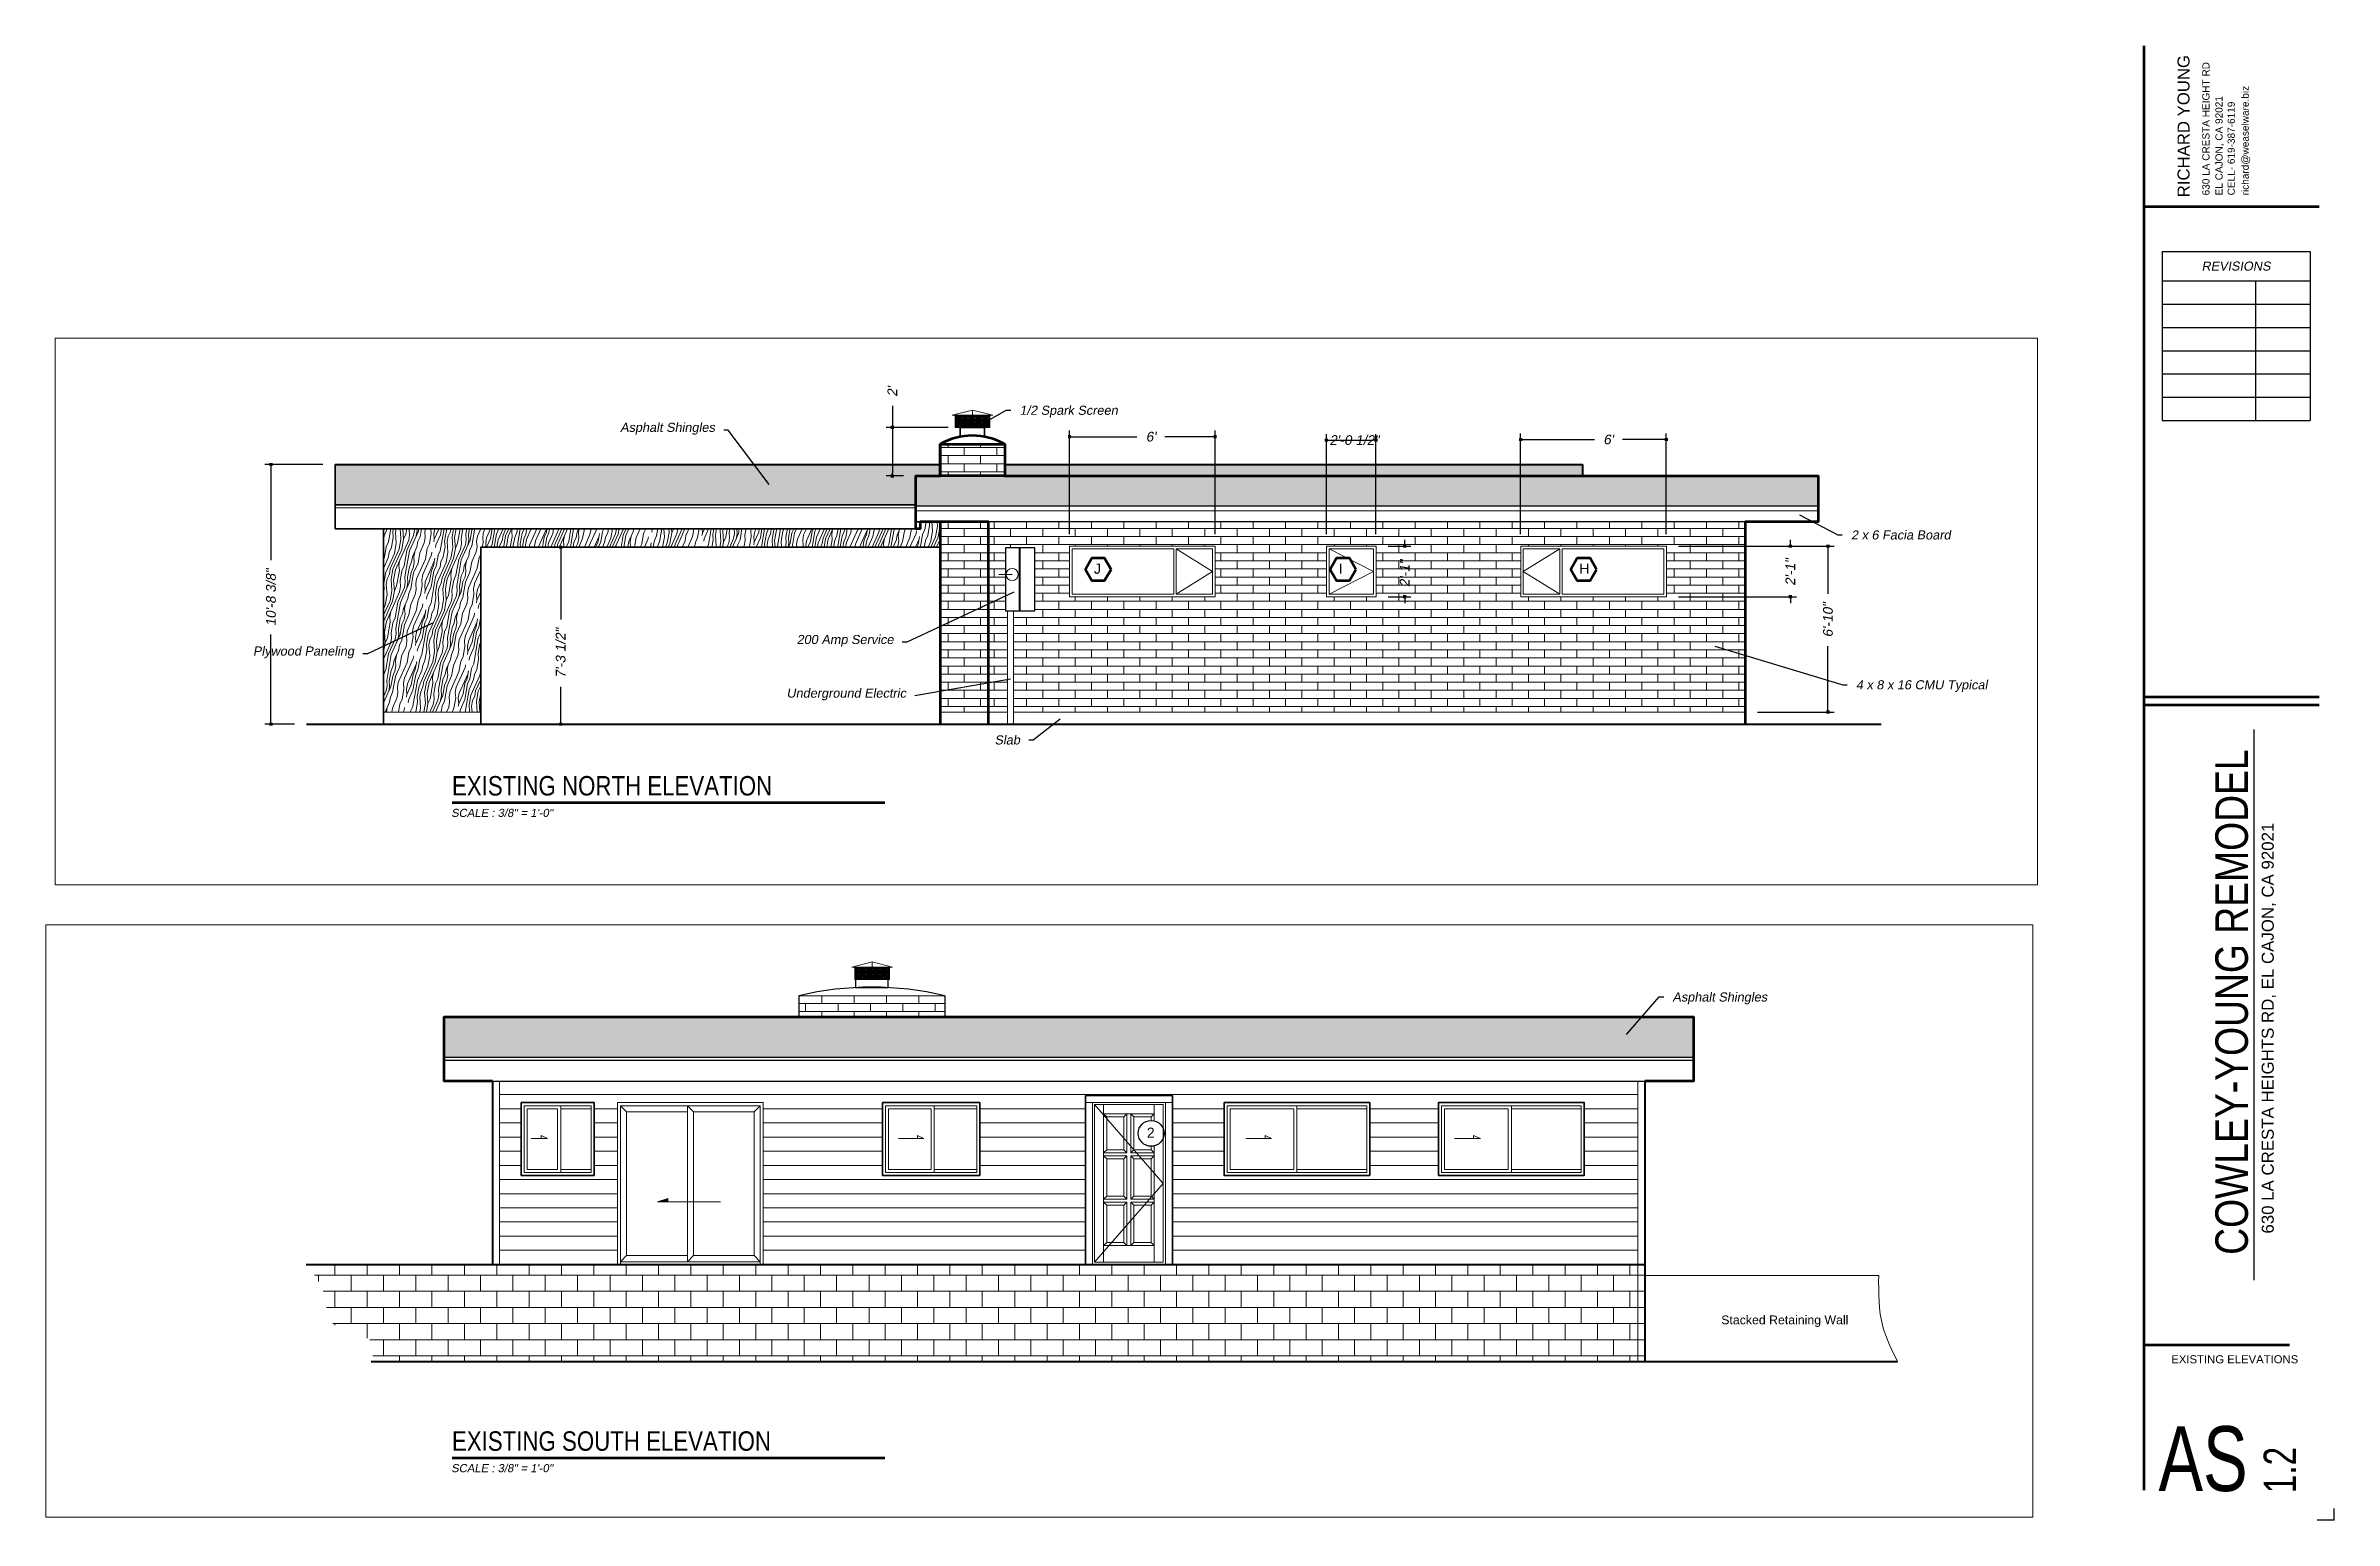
# Paper-space layout 'AS-1.2' of a CAD drawing. Header units: inches. Extents: x 0.2 to 35.6, y 0.1 to 22.8.
# The model-space entities are those that its viewports show. They can reach past a viewport. Long polylines and large blocks are cut down to what shows.
import ezdxf
from ezdxf.enums import TextEntityAlignment as Align

# ---------------------------------------------------------------- set-up
doc = ezdxf.new("R2010")
doc.units = ezdxf.units.IN
doc.header["$MEASUREMENT"] = 0
doc.header["$PDMODE"] = 3
doc.linetypes.add('PHANTOM', pattern=[12, 7, -1, 1, -1, 1, -1])
doc.layers.add('ELEVATIONS', color=40, linetype='Continuous', lineweight=0)
doc.layers.add('TB', color=250, linetype='Continuous', lineweight=0)
doc.layers.add('VP', color=164, linetype='Continuous', lineweight=0, plot=False)
doc.styles.add('DS-TXT1', font='arial.ttf', dxfattribs={"oblique": 10})
doc.styles.add('DSTEXT', font='arial.ttf', dxfattribs={"oblique": 12})
doc.styles.get("Standard").update_dxf_attribs({"font": 'arial.ttf', "oblique": 10})
doc.styles.add('Title', font='swissck.ttf')
doc.dimstyles.new('WeaselDims$0', dxfattribs={"dimtxt": 0.1, "dimasz": 0.0325, "dimexe": 0.0625, "dimexo": 0.125, "dimgap": 0.09, "dimtad": 0, "dimdec": 4, "dimzin": 0, "dimdsep": 46, "dimlunit": 4, "dimtxsty": 'Standard', "dimblk": 'BOXFILLED', "dimcen": 0.09, "dimadec": 0, "dimazin": 0, "dimtfac": 1, "dimtdec": 4, "dimtofl": 0, "dimtmove": 1, "dimatfit": 3, "dimfxl": 1, "dimfrac": 2, "dimtolj": 1, "dimtzin": 0, "dimarcsym": 0})
doc.dimstyles.new('WeaselDims$7', dxfattribs={"dimtxt": 0.0625, "dimasz": 0.046875, "dimexe": 0.125, "dimexo": 0.125, "dimgap": 0.0625, "dimtad": 0, "dimdec": 4, "dimrnd": 0.0625, "dimzin": 0, "dimdsep": 46, "dimlunit": 4, "dimtxsty": 'DSTEXT', "dimblk": 'ARCHTICK', "dimcen": 0, "dimadec": 0, "dimazin": 0, "dimtfac": 1, "dimtdec": 4, "dimtofl": 0, "dimtmove": 1, "dimatfit": 3, "dimfxl": 1, "dimfrac": 1, "dimtolj": 1, "dimtzin": 0, "dimarcsym": 0})

psp = doc.layouts.new('AS-1.2')

# ---------------------------------------------------------------- texts
at = {"layer": 'TB', "linetype": 'Continuous', "lineweight": 0, "style": 'Title'}
for s, p in [('EXISTING NORTH ELEVATION', (6.505, 11.266)), ('EXISTING SOUTH ELEVATION', (6.505, 1.144))]:
    psp.add_text(s, height=0.30002, dxfattribs=at).set_placement(p)
at = {"layer": 'TB', "linetype": 'Continuous', "lineweight": 0, "char_height": 0.125, "width": 6.37544, "attachment_point": 1}
for insert in [(6.493, 11.06), (6.493, 0.938)]:
    psp.add_mtext('SCALE : 3/8" = 1\'-0"', dxfattribs=dict(at, insert=insert))

msp = doc.modelspace()

# ---------------------------------------------------------------- texts
at = {"layer": 'ELEVATIONS', "lineweight": 0}
for s, height, p in [('2', 5.01889, (7940.73288, 3396.4556)), ('Stacked Retaining Wall', 4.3506487, (8224.64423, 3304.24936)), ('J', 5.01889, (7870.79514, 2887.9408)), ('I', 5.01889, (7991.8047, 2887.9408)), ('H', 5.01889, (8110.71021, 2887.9408))]:
    msp.add_text(s, height=height, dxfattribs=at).set_placement(p)
at = {"layer": 'ELEVATIONS', "lineweight": 0, "char_height": 4.5, "style": 'DS-TXT1'}
for s, insert, attachment_point in [('Asphalt Shingles', (8200.52707, 3468.28775), 1), ('1/2 Spark Screen', (7834.05685, 2971.01757), 1), ('Asphalt Shingles', (7683.50819, 2956.71202), 9), ('2 x 6 Facia Board', (8244.97763, 2909.39861), 1), ('Plywood Paneling', (7505.1847, 2846.14673), 9), ('200 Amp Service', (7771.78118, 2851.84883), 9), ('Underground Electric', (7777.93693, 2825.34792), 9), ('4 x 8 x 16 CMU Typical', (8247.43527, 2835.32188), 1), ('Slab', (7834.28338, 2803.50613), 9)]:
    msp.add_mtext(s, dxfattribs=dict(at, insert=insert, attachment_point=attachment_point))

# ---------------------------------------------------------------- blocks, each defined once
blk = doc.blocks.new('*T429')
at = {"color": 0, "linetype": 'ByBlock', "lineweight": -2, "transparency": 16777216}
for p, q in [((0, 0), (2.283, 0)), ((0, 0), (0, -2.613)), ((2.283, 0), (2.283, -2.613)), ((0, -0.453), (2.283, -0.453)), ((1.44, -0.453), (1.44, -2.613)), ((0, -0.813), (2.283, -0.813)), ((0, -1.173), (2.283, -1.173)), ((0, -1.533), (2.283, -1.533)), ((0, -1.893), (2.283, -1.893)), ((0, -2.253), (2.283, -2.253)), ((0, -2.613), (2.283, -2.613))]:
    blk.add_line(p, q, dxfattribs=at)
at = {"color": 0, "transparency": 16777216, "insert": (1.141, -0.227), "char_height": 0.1399, "width": 2.16297, "attachment_point": 5}
blk.add_mtext('REVISIONS', dxfattribs=at)
blk = doc.blocks.new('*U428')
at = {"lineweight": 70}
for p, q in [((-2.933, 22.776), (-2.933, 0.464)), ((-2.933, 2.709), (-0.685, 2.709))]:
    blk.add_line(p, q, dxfattribs=at)
at = {"lineweight": 60}
for p, q in [((-2.933, 20.291), (-0.225, 20.291)), ((-2.933, 12.721), (-0.225, 12.721)), ((-2.933, 12.594), (-0.225, 12.594))]:
    blk.add_line(p, q, dxfattribs=at)
for p, q in [((-1.229, 3.706), (-1.229, 12.215)), ((0.007, 0.002), (-0.257, 0.002)), ((0.007, 0), (0.007, 0.181))]:
    blk.add_line(p, q)
blk.add_blockref('*T429', (-2.65, 19.599))
for s, height, p in [('RICHARD YOUNG', 0.18503, (-2.228, 20.436)), ('630 LA CRESTA HEIGHT RD', 0.11102, (-1.919, 20.465)), ('EL CAJON, CA 92021', 0.11102, (-1.717, 20.465)), ('richard@weaselware.biz', 0.11102, (-1.313, 20.465)), ('CELL- 619-387-6119', 0.11102, (-1.529, 20.465)), ('630 LA CRESTA HEIGHTS RD, EL CAJON, CA 92021', 0.18624, (-0.927, 4.428))]:
    blk.add_text(s, height=height, rotation=90).set_placement(p)
at = {"style": 'Title'}
blk.add_text('COWLEY-YOUNG REMODEL', height=0.50285, rotation=90, dxfattribs=at).set_placement((-1.326, 4.1))
blk.add_attdef('SHT_TITLE', text='', height=0.125).set_placement((-0.778, 2.422), align=Align.RIGHT)
at = {"style": 'Title', "width": 0.9}
blk.add_attdef('SHT', text='', height=1.002, dxfattribs=at).set_placement((-1.171, 0.451), align=Align.RIGHT)
blk.add_attdef('NUM', (-0.686, 0.417), '', height=0.5, rotation=90, dxfattribs=at)
blk = doc.blocks.new('_ArchTick')
at = {"color": 0, "linetype": 'ByBlock', "lineweight": 0, "const_width": 0.15}
blk.add_lwpolyline([(-0.5, -0.5), (0.5, 0.5)], dxfattribs=at)
blk = doc.blocks.new('_BoxFilled')
at = {"color": 0, "linetype": 'ByBlock', "lineweight": -2}
blk.add_line((-0.5, 0), (-1, 0), dxfattribs=at)
at = {"color": 0, "linetype": 'ByBlock'}
blk.add_solid([(-0.5, 0.5), (0.5, 0.5), (-0.5, -0.5), (0.5, -0.5)], dxfattribs=at)
blk = doc.blocks.new('*D241')
at = {"layer": 'Defpoints', "color": 0, "lineweight": 5, "transparency": 16777216}
for p in [(7567.7, 2901.1), (7567.7, 2813.6), (7607.3, 2813.6)]:
    blk.add_point(p, dxfattribs=at)
at = {"layer": 'ELEVATIONS', "color": 0, "lineweight": -2, "transparency": 16777216}
for p, q in [((7573.7, 2901.1), (7610.3, 2901.1)), ((7607.3, 2899.5), (7607.3, 2865.4)), ((7607.3, 2815.1), (7607.3, 2832)), ((7573.7, 2813.6), (7610.3, 2813.6))]:
    blk.add_line(p, q, dxfattribs=at)
at = {"layer": 'ELEVATIONS', "color": 0, "lineweight": -2, "transparency": 16777216, "xscale": 1.56, "yscale": 1.56, "zscale": 1.56}
for p, rotation in [((7607.3, 2901.1), 90), ((7607.3, 2813.6), 270)]:
    blk.add_blockref('_BoxFilled', p, dxfattribs=dict(at, rotation=rotation))
at = {"layer": 'ELEVATIONS', "color": 0, "lineweight": 0, "transparency": 16777216, "insert": (7607.3, 2848.7), "char_height": 4.8, "attachment_point": 5, "rotation": 90}
blk.add_mtext('\\A1;7\'-3 1/2"', dxfattribs=at)
blk = doc.blocks.new('*D242')
at = {"layer": 'Defpoints', "color": 0, "lineweight": 5, "transparency": 16777216}
for p in [(8153.7, 2954.3), (8081.7, 2901.6), (8153.7, 2901.6)]:
    blk.add_point(p, dxfattribs=at)
at = {"layer": 'ELEVATIONS', "color": 0, "lineweight": -2, "transparency": 16777216}
for p, q in [((8081.7, 2907.6), (8081.7, 2957.3)), ((8083.3, 2954.3), (8118.2, 2954.3)), ((8152.2, 2954.3), (8132.1, 2954.3)), ((8153.7, 2907.6), (8153.7, 2957.3))]:
    blk.add_line(p, q, dxfattribs=at)
at = {"layer": 'ELEVATIONS', "color": 0, "lineweight": -2, "transparency": 16777216, "xscale": 1.56, "yscale": 1.56, "zscale": 1.56, "rotation": 180}
blk.add_blockref('_BoxFilled', (8081.7, 2954.3), dxfattribs=at)
at = {"layer": 'ELEVATIONS', "color": 0, "lineweight": -2, "transparency": 16777216, "xscale": 1.56, "yscale": 1.56, "zscale": 1.56}
blk.add_blockref('_BoxFilled', (8153.7, 2954.3), dxfattribs=at)
at = {"layer": 'ELEVATIONS', "color": 0, "lineweight": 0, "transparency": 16777216, "insert": (8125.1, 2954.3), "char_height": 4.8, "attachment_point": 5}
blk.add_mtext("\\A1;6'", dxfattribs=at)
blk = doc.blocks.new('*D243')
at = {"layer": 'Defpoints', "color": 0, "lineweight": 5, "transparency": 16777216}
for p in [(8153.7, 2901.6), (8233.6, 2901.6), (8192.7, 2819.6)]:
    blk.add_point(p, dxfattribs=at)
at = {"layer": 'ELEVATIONS', "color": 0, "lineweight": -2, "transparency": 16777216}
for p, q in [((8159.7, 2901.6), (8236.6, 2901.6)), ((8233.6, 2900), (8233.6, 2878.1)), ((8233.6, 2821.1), (8233.6, 2852.1)), ((8198.7, 2819.6), (8236.6, 2819.6))]:
    blk.add_line(p, q, dxfattribs=at)
at = {"layer": 'ELEVATIONS', "color": 0, "lineweight": -2, "transparency": 16777216, "xscale": 1.56, "yscale": 1.56, "zscale": 1.56}
for p, rotation in [((8233.6, 2901.6), 90), ((8233.6, 2819.6), 270)]:
    blk.add_blockref('_BoxFilled', p, dxfattribs=dict(at, rotation=rotation))
at = {"layer": 'ELEVATIONS', "color": 0, "lineweight": 0, "transparency": 16777216, "insert": (8233.6, 2865.1), "char_height": 4.8, "attachment_point": 5, "rotation": 90}
blk.add_mtext('\\A1;6\'-10"', dxfattribs=at)
blk = doc.blocks.new('*D244')
at = {"layer": 'Defpoints', "color": 0, "lineweight": 5, "transparency": 16777216}
for p in [(8153.7, 2901.6), (8153.7, 2876.6), (8215, 2876.6)]:
    blk.add_point(p, dxfattribs=at)
at = {"layer": 'ELEVATIONS', "color": 0, "lineweight": -2, "transparency": 16777216}
for p, q in [((8159.7, 2901.6), (8218, 2901.6)), ((8215, 2903.1), (8215, 2904.7)), ((8159.7, 2876.6), (8218, 2876.6)), ((8215, 2875), (8215, 2873.5))]:
    blk.add_line(p, q, dxfattribs=at)
at = {"layer": 'ELEVATIONS', "color": 0, "lineweight": -2, "transparency": 16777216, "xscale": 1.56, "yscale": 1.56, "zscale": 1.56}
for p, rotation in [((8215, 2901.6), 270), ((8215, 2876.6), 90)]:
    blk.add_blockref('_BoxFilled', p, dxfattribs=dict(at, rotation=rotation))
at = {"layer": 'ELEVATIONS', "color": 0, "lineweight": 0, "transparency": 16777216, "insert": (8215, 2888.7), "char_height": 4.8, "attachment_point": 5, "rotation": 90}
blk.add_mtext('\\A1;2\'-1"', dxfattribs=at)
blk = doc.blocks.new('*D245')
at = {"layer": 'Defpoints', "color": 0, "lineweight": 5, "transparency": 16777216}
for p in [(8010.2, 2954), (7985.7, 2901.6), (8010.2, 2901.6)]:
    blk.add_point(p, dxfattribs=at)
at = {"layer": 'ELEVATIONS', "color": 0, "lineweight": -2, "transparency": 16777216}
for p, q in [((7985.7, 2907.6), (7985.7, 2957)), ((7987.3, 2954), (8008.7, 2954)), ((8010.2, 2907.6), (8010.2, 2957))]:
    blk.add_line(p, q, dxfattribs=at)
at = {"layer": 'ELEVATIONS', "color": 0, "lineweight": -2, "transparency": 16777216, "xscale": 1.56, "yscale": 1.56, "zscale": 1.56, "rotation": 180}
blk.add_blockref('_BoxFilled', (7985.7, 2954), dxfattribs=at)
at = {"layer": 'ELEVATIONS', "color": 0, "lineweight": -2, "transparency": 16777216, "xscale": 1.56, "yscale": 1.56, "zscale": 1.56}
blk.add_blockref('_BoxFilled', (8010.2, 2954), dxfattribs=at)
at = {"layer": 'ELEVATIONS', "color": 0, "lineweight": 0, "transparency": 16777216, "insert": (7999.5, 2954), "char_height": 4.8, "attachment_point": 5}
blk.add_mtext('\\A1;2\'-0 1/2"', dxfattribs=at)
blk = doc.blocks.new('*D246')
at = {"layer": 'Defpoints', "color": 0, "lineweight": 5, "transparency": 16777216}
for p in [(8010.2, 2901.6), (8010.2, 2876.6), (8024.4, 2876.6)]:
    blk.add_point(p, dxfattribs=at)
at = {"layer": 'ELEVATIONS', "color": 0, "lineweight": -2, "transparency": 16777216}
for p, q in [((8016.2, 2901.6), (8027.4, 2901.6)), ((8024.4, 2903.1), (8024.4, 2904.7)), ((8016.2, 2876.6), (8027.4, 2876.6)), ((8024.4, 2875), (8024.4, 2873.5))]:
    blk.add_line(p, q, dxfattribs=at)
at = {"layer": 'ELEVATIONS', "color": 0, "lineweight": -2, "transparency": 16777216, "xscale": 1.56, "yscale": 1.56, "zscale": 1.56}
for p, rotation in [((8024.4, 2901.6), 270), ((8024.4, 2876.6), 90)]:
    blk.add_blockref('_BoxFilled', p, dxfattribs=dict(at, rotation=rotation))
at = {"layer": 'ELEVATIONS', "color": 0, "lineweight": 0, "transparency": 16777216, "insert": (8024.4, 2888.1), "char_height": 4.8, "attachment_point": 5, "rotation": 90}
blk.add_mtext('\\A1;2\'-1"', dxfattribs=at)
blk = doc.blocks.new('*D247')
at = {"layer": 'Defpoints', "color": 0, "lineweight": 5, "transparency": 16777216}
for p in [(7930.7, 2955.7), (7858.7, 2901.6), (7930.7, 2901.6)]:
    blk.add_point(p, dxfattribs=at)
at = {"layer": 'ELEVATIONS', "color": 0, "lineweight": -2, "transparency": 16777216}
for p, q in [((7858.7, 2907.6), (7858.7, 2958.7)), ((7860.3, 2955.7), (7892, 2955.7)), ((7929.2, 2955.7), (7905.9, 2955.7)), ((7930.7, 2907.6), (7930.7, 2958.7))]:
    blk.add_line(p, q, dxfattribs=at)
at = {"layer": 'ELEVATIONS', "color": 0, "lineweight": -2, "transparency": 16777216, "xscale": 1.56, "yscale": 1.56, "zscale": 1.56, "rotation": 180}
blk.add_blockref('_BoxFilled', (7858.7, 2955.7), dxfattribs=at)
at = {"layer": 'ELEVATIONS', "color": 0, "lineweight": -2, "transparency": 16777216, "xscale": 1.56, "yscale": 1.56, "zscale": 1.56}
blk.add_blockref('_BoxFilled', (7930.7, 2955.7), dxfattribs=at)
at = {"layer": 'ELEVATIONS', "color": 0, "lineweight": 0, "transparency": 16777216, "insert": (7899, 2955.7), "char_height": 4.8, "attachment_point": 5}
blk.add_mtext("\\A1;6'", dxfattribs=at)
blk = doc.blocks.new('*D248')
at = {"layer": 'Defpoints', "color": 0, "lineweight": 5, "transparency": 16777216}
for p in [(7495.7, 2942), (7464.1, 2813.6), (7481.7, 2813.6)]:
    blk.add_point(p, dxfattribs=at)
at = {"layer": 'ELEVATIONS', "color": 0, "lineweight": -2, "transparency": 16777216}
for p, q in [((7489.7, 2942), (7461.1, 2942)), ((7464.1, 2940.4), (7464.1, 2894.6)), ((7464.1, 2815.1), (7464.1, 2857.9)), ((7475.7, 2813.6), (7461.1, 2813.6))]:
    blk.add_line(p, q, dxfattribs=at)
at = {"layer": 'ELEVATIONS', "color": 0, "lineweight": -2, "transparency": 16777216, "xscale": 1.56, "yscale": 1.56, "zscale": 1.56}
for p, rotation in [((7464.1, 2942), 90), ((7464.1, 2813.6), 270)]:
    blk.add_blockref('_BoxFilled', p, dxfattribs=dict(at, rotation=rotation))
at = {"layer": 'ELEVATIONS', "color": 0, "lineweight": 0, "transparency": 16777216, "insert": (7464.1, 2876.2), "char_height": 4.8, "attachment_point": 5, "rotation": 90}
blk.add_mtext('\\A1;10\'-8 3/8"', dxfattribs=at)
blk = doc.blocks.new('*D249')
at = {"layer": 'Defpoints', "color": 0, "lineweight": 5, "transparency": 16777216}
for p in [(7804.7, 2960.3), (7771.2, 2936.3), (7782.7, 2936.3)]:
    blk.add_point(p, dxfattribs=at)
at = {"layer": 'ELEVATIONS', "color": 0, "lineweight": -2, "transparency": 16777216}
for p, q in [((7771.2, 2971), (7771.2, 2960.3)), ((7798.7, 2960.3), (7768.2, 2960.3)), ((7771.2, 2958.7), (7771.2, 2937.9)), ((7776.7, 2936.3), (7768.2, 2936.3))]:
    blk.add_line(p, q, dxfattribs=at)
at = {"layer": 'ELEVATIONS', "color": 0, "lineweight": -2, "transparency": 16777216, "xscale": 1.56, "yscale": 1.56, "zscale": 1.56}
for p, rotation in [((7771.2, 2960.3), 90), ((7771.2, 2936.3), 270)]:
    blk.add_blockref('_BoxFilled', p, dxfattribs=dict(at, rotation=rotation))
at = {"layer": 'ELEVATIONS', "color": 0, "lineweight": 0, "transparency": 16777216, "insert": (7771.2, 2978), "char_height": 4.8, "attachment_point": 5, "rotation": 90}
blk.add_mtext("\\A1;2'", dxfattribs=at)

# ---------------------------------------------------------------- dimensions: what is measured, and where the dimension line sits
at = {"layer": 'ELEVATIONS', "lineweight": 0}
for base, p1, p2, picture, middle in [((7771.18169, 2936.29004), (7804.74354, 2960.27096), (7782.74354, 2936.29004), '*D249', (7771.18169, 2978.03041)), ((7464.12707, 2813.57954), (7495.74354, 2941.96061), (7481.66755, 2813.57954), '*D248', (7464.12707, 2876.22683)), ((7607.27048, 2813.57954), (7567.74354, 2901.07954), (7567.74354, 2813.57954), '*D241', (7607.27048, 2848.72314)), ((8024.38325, 2876.57954), (8010.24354, 2901.57954), (8010.24354, 2876.57954), '*D246', (8024.38325, 2888.13555)), ((8215.04838, 2876.57954), (8153.74354, 2901.57954), (8153.74354, 2876.57954), '*D244', (8215.04838, 2888.74491)), ((8233.57609, 2901.57954), (8192.74354, 2819.57954), (8153.74354, 2901.57954), '*D243', (8233.57609, 2865.06418))]:
    dim = msp.add_linear_dim(base=base, p1=p1, p2=p2, angle=90, dimstyle='WeaselDims$0', override={"dimscale": 48, "dimlunit": 4, "dimtmove": 1, "dimatfit": 2}, dxfattribs=at)
    dim.commit()
    dim.dimension.update_dxf_attribs({"geometry": picture, "text_midpoint": middle, "dimtype": 160})
for base, p1, p2, picture, middle in [((7930.74354, 2955.70424), (7858.74354, 2901.57954), (7930.74354, 2901.57954), '*D247', (7898.97132, 2955.70424)), ((8010.24354, 2954.00779), (7985.74354, 2901.57954), (8010.24354, 2901.57954), '*D245', (7999.47689, 2954.00779)), ((8153.74354, 2954.25023), (8081.74354, 2901.57954), (8153.74354, 2901.57954), '*D242', (8125.13357, 2954.25023))]:
    dim = msp.add_linear_dim(base=base, p1=p1, p2=p2, dimstyle='WeaselDims$0', override={"dimscale": 48, "dimlunit": 4, "dimtmove": 1, "dimatfit": 2}, dxfattribs=at)
    dim.commit()
    dim.dimension.update_dxf_attribs({"geometry": picture, "text_midpoint": middle, "dimtype": 160})

# ---------------------------------------------------------------- hatches: boundary and pattern name
at = {"layer": 'ELEVATIONS', "lineweight": 0}
h = msp.add_hatch(dxfattribs=at)
h.set_pattern_fill('NET3', color=256, scale=6)
h.set_pattern_definition([(0, (3713.0036, 3296.8), (0, 0.75), []), (60, (3713.0036, 3296.8), (-0.64951905, 0.375), []), (120, (3713.0036, 3296.8), (-0.64951905, -0.375), [])])
h.paths.add_polyline_path([(7813.54637, 3480.72892), (7796.43711, 3480.72892), (7796.43711, 3474.72892), (7800.46894, 3474.72892), (7810.99174, 3474.72892), (7813.54637, 3474.72892)])
h = msp.add_hatch(dxfattribs=at)
h.set_pattern_fill('AR-B416', color=256, pattern_type=2)
h.set_pattern_definition([(0, (5748.134, 3582.7855), (0, 4), []), (90, (5748.134, 3582.7855), (-8, 4), [4, -4])])
h.paths.add_polyline_path([(7840.8402, 3466.67858), (7768.8402, 3466.67858), (7768.8402, 3456.52936), (7840.8402, 3456.52936)])
h = msp.add_hatch(dxfattribs=at)
h.set_pattern_fill('ASPHALTS', color=256, scale=8, pattern_type=2)
h.set_pattern_definition([(0, (4771.44, 3296.5797), (4, 4.8), [8, -8]), (0, (4779.44, 3296.9797), (4, 4.8), [8, -8]), (90, (4775.4402, 3301.3797), (-4, -4.8), [5.2, -4.4, 4.8, -4.8])])
h.paths.add_polyline_path([(8210.9003, 3456.19822), (7593.4003, 3456.19822), (7593.4003, 3436.25041), (8210.9003, 3436.25041)])
h = msp.add_hatch(color=256, dxfattribs=at)
h.dxf.hatch_style = 1
h.paths.add_polyline_path([(7704.02078, 3366.44447), (7698.95378, 3364.7826), (7704.02078, 3364.7826)])
h = msp.add_hatch(dxfattribs=at)
h.set_pattern_fill('AR-B816', color=256)
h.set_pattern_definition([(0, (4771.44, 3296.58), (0, 8), []), (90, (4771.44, 3296.58), (-8, 8), [8, -8])])
edge = h.paths.add_edge_path()
edge.add_spline(control_points=[(7525.34089, 3333.81715), (7529.14859, 3329.10474), (7535.87478, 3320.78042), (7534.51176, 3299.186), (7561.79274, 3300.37479), (7558.36085, 3288.81385), (7557.47128, 3285.81715)], knot_values=[0, 0, 0, 0, 17.8748848052, 31.575449016, 55.122148444, 63.3613374278, 63.3613374278, 63.3613374278, 63.3613374278], degree=3, periodic=0)
edge.add_line((7557.47128, 3285.81715), (8186.9003, 3285.81715))
edge.add_line((8186.9003, 3285.81715), (8186.9003, 3333.81715))
edge.add_line((8186.9003, 3333.81715), (7525.34089, 3333.81715))
h = msp.add_hatch(dxfattribs=at)
h.set_pattern_fill('NET3', color=256, scale=6)
h.set_pattern_definition([(0, (3718.7554, 2782.34205), (0, 0.75), []), (60, (3718.7554, 2782.34205), (-0.64951905, 0.375), []), (120, (3718.7554, 2782.34205), (-0.64951905, -0.375), [])])
h.paths.add_polyline_path([(7819.29818, 2966.27096), (7802.18891, 2966.27096), (7802.18891, 2960.27096), (7806.22075, 2960.27096), (7816.74354, 2960.27096), (7819.29818, 2960.27096)])
h = msp.add_hatch(dxfattribs=at)
h.set_pattern_fill('AR-B416', color=256, pattern_type=2)
h.set_pattern_definition([(0, (3718.7554, 2782.342), (0, 4), []), (90, (3718.7554, 2782.342), (-8, 4), [4, -4])])
h.paths.add_polyline_path([(7794.74354, 2819.57954), (7818.74354, 2819.57954), (7818.74354, 2913.57209), (7794.74354, 2913.57209)])
h.paths.add_polyline_path([(7794.74354, 2952.06597), (7794.74354, 2936.29004), (7802.74354, 2936.29004), (7826.74354, 2936.29004), (7826.74354, 2952.06597)])
h = msp.add_hatch(dxfattribs=at)
h.set_pattern_fill('ASPHALTS', color=256, scale=8, pattern_type=2)
h.set_pattern_definition([(0, (3718.7554, 2782.342), (4, 4.8), [8, -8]), (0, (3726.7554, 2782.742), (4, 4.8), [8, -8]), (90, (3722.7554, 2787.142), (-4, -4.8), [5.2, -4.4, 4.8, -4.8])])
h.paths.add_polyline_path([(8112.24354, 2936.29004), (8112.24354, 2941.96061), (7826.74354, 2941.96061), (7826.74354, 2936.29004)])
h.paths.add_polyline_path([(7495.74354, 2941.96061), (7495.74354, 2922.0128), (7782.74354, 2922.0128), (7782.74354, 2936.29004), (7794.74354, 2936.29004), (7794.74354, 2941.96061)])
h = msp.add_hatch(dxfattribs=at)
h.set_pattern_fill('ASPHALTS', color=256, scale=8, pattern_type=2)
h.set_pattern_definition([(0, (4045.545, 2782.342), (4, 4.8), [8, -8]), (0, (4053.545, 2782.742), (4, 4.8), [8, -8]), (90, (4049.545, 2787.142), (-4, -4.8), [5.2, -4.4, 4.8, -4.8])])
h.paths.add_polyline_path([(7782.74354, 2936.29004), (7782.74354, 2921.36121), (8228.74354, 2921.36121), (8228.74354, 2936.29004)])
h = msp.add_hatch(dxfattribs=at)
h.set_pattern_fill('LEGNO1', color=256, scale=26, angle=260, pattern_type=2)
h.set_pattern_definition([(260, (3718.755, 2782.342), (25.605, -4.51485), [5.2, -7.8, 2.6, -10.4]), (260, (3716.235, 2764.306), (25.605, -4.51485), [5.2, -20.8]), (260, (3717.967, 2766.64), (25.605, -4.51485), [2.6, -23.4]), (260, (3721.09, 2780.61), (25.605, -4.51485), [1.3, -18.2, 1.3, -5.2]), (260, (3720.79, 2771.423), (25.605, -4.51485), [5.2, -7.8, 1.3, -11.7]), (260, (3722.56, 2777.71), (25.605, -4.51485), [3.9, -22.1]), (260, (3722.07, 2771.197), (25.605, -4.51485), [7.8, -18.2]), (260, (3724.065, 2778.766), (25.605, -4.51485), [5.2, -20.8]), (260, (3722.9, 2768.41), (25.605, -4.51485), [13, -13]), (260, (3725.534, 2775.867), (25.605, -4.51485), [2.6, -7.8, 5.2, -10.4]), (260, (3723.014, 2757.83), (25.605, -4.51485), [5.2, -20.8]), (260, (3724.557, 2762.838), (25.605, -4.51485), [2.6, -23.4]), (260, (3726.1, 2767.846), (25.605, -4.51485), [2.6, -23.4]), (260, (3728.997, 2780.536), (25.605, -4.51485), [5.2, -20.8]), (260, (3727.38, 2767.62), (25.605, -4.51485), [5.2, -20.8]), (260, (3728.66, 2767.395), (25.605, -4.51485), [5.2, -5.2, 5.2, -10.4]), (260, (3730.844, 2772.29), (25.605, -4.51485), [2.6, -13, 5.2, -5.2]), (260, (3730.58, 2767.056), (25.605, -4.51485), [7.8, -18.2]), (260, (3731.86, 2766.83), (25.605, -4.51485), [5.2, -20.8]), (260, (3734.307, 2776.96), (25.605, -4.51485), [7.8, -10.4, 2.6, -5.2]), (260, (3735.587, 2776.734), (25.605, -4.51485), [13, -13]), (260, (3733.519, 2761.258), (25.605, -4.51485), [2.6, -23.4]), (260, (3735.513, 2768.827), (25.605, -4.51485), [5.2, -20.8]), (260, (3737.056, 2773.835), (25.605, -4.51485), [2.6, -10.4, 2.6, -10.4]), (260, (3738.148, 2776.283), (25.605, -4.51485), [2.6, -7.8, 5.2, -10.4]), (260, (3737.885, 2771.049), (25.605, -4.51485), [2.6, -13, 2.6, -7.8]), (260, (3737.622, 2765.815), (25.605, -4.51485), [7.8, -18.2]), (260, (3740.708, 2775.83), (25.605, -4.51485), [5.2, -20.8]), (260, (3739.09, 2762.916), (25.605, -4.51485), [2.6, -23.4]), (260, (3738.828, 2757.682), (25.605, -4.51485), [2.6, -23.4]), (274.03624, (3717.5154, 2764.08), (-4.514853, -25.605002), [2.678, -104.52274]), (274.03624, (3722.825, 2760.5036), (-4.514853, -25.605002), [2.678, -104.52274]), (274.03624, (3738.6395, 2760.355), (-4.514853, -25.605002), [2.678, -104.52274]), (274.03624, (3730.392, 2769.73), (-4.514853, -25.605002), [2.678, -104.52274]), (274.03624, (3733.33, 2763.9315), (-4.514853, -25.605002), [2.678, -104.52274]), (274.03624, (3730.958, 2761.7096), (-4.514853, -25.605002), [2.678, -104.52274]), (274.03624, (3737.6963, 2773.722), (-4.514853, -25.605002), [2.678, -104.52274]), (274.03624, (3734.61, 2763.706), (-4.514853, -25.605002), [2.678, -104.52274]), (274.03624, (3724.105, 2760.278), (-4.514853, -25.605002), [5.356, -101.84474]), (274.03624, (3726.477, 2762.5), (-4.514853, -25.605002), [5.356, -101.84474]), (274.03624, (3727.7574, 2762.274), (-4.514853, -25.605002), [5.356, -101.84474]), (65.96376, (3720.79, 2771.423), (4.514853, 25.605002), [2.678, -5.356, 2.678, -96.48874]), (65.96376, (3725.534, 2775.8666), (4.514853, 25.605002), [2.678, -104.52274]), (65.96376, (3737.056, 2773.835), (4.514853, 25.605002), [5.356, -101.84474]), (94.03624, (3716.235, 2764.3057), (4.514853, 25.605002), [2.678, -104.52274]), (245.96376, (3715.332, 2759.1847), (-4.514853, -25.605002), [2.678, -104.52274]), (245.96376, (3725.6484, 2765.286), (-4.514853, -25.605002), [2.678, -104.52274]), (245.96376, (3729.226, 2759.375), (-4.514853, -25.605002), [2.678, -104.52274]), (245.96376, (3732.9526, 2769.278), (-4.514853, -25.605002), [2.678, -104.52274]), (245.96376, (3736.605, 2771.2744), (-4.514853, -25.605002), [2.678, -104.52274]), (245.96376, (3737.4335, 2768.488), (-4.514853, -25.605002), [2.678, -104.52274]), (245.96376, (3732.9526, 2769.278), (-4.514853, -25.605002), [2.678, -104.52274]), (245.96376, (3735.439, 2760.9195), (-4.514853, -25.605002), [10.712, -96.48874]), (245.96376, (3720.8645, 2779.33), (-4.514853, -25.605002), [10.712, -96.48874]), (245.96376, (3722.3333, 2776.431), (-4.514853, -25.605002), [10.712, -96.48874]), (245.96376, (3723.162, 2773.645), (-4.514853, -25.605002), [2.678, -5.356, 5.356, -93.81074]), (245.96376, (3725.0825, 2773.306), (-4.514853, -25.605002), [5.356, -5.356, 5.356, -91.13274]), (245.96376, (3728.0945, 2775.415), (-4.514853, -25.605002), [10.712, -96.48874]), (245.96376, (3730.4663, 2777.637), (-4.514853, -25.605002), [10.712, -96.48874]), (245.96376, (3731.7466, 2777.411), (-4.514853, -25.605002), [10.712, -96.48874]), (245.96376, (3736.2677, 2758.133), (-4.514853, -25.605002), [2.678, -104.52274]), (245.96377, (3738.377, 2755.121), (-4.514848, -25.605002), [5.356, -101.84474]), (245.96377, (3739.8054, 2770.71), (-4.514848, -25.605002), [5.356, -101.84474]), (245.96376, (3717.8525, 2777.221), (-4.514852, -25.605002), [10.712, -96.48874]), (245.96376, (3733.067, 2758.6977), (-4.514852, -25.605002), [8.034, -99.16674]), (245.96376, (3730.695, 2756.476), (-4.514852, -25.605002), [16.068, -91.13274])])
h.paths.add_polyline_path([(7567.74354, 2901.07954), (7794.74354, 2901.07954), (7794.74354, 2913.57209), (7784.89709, 2913.57209), (7784.89709, 2910.19699), (7782.74354, 2910.19699), (7519.74354, 2910.19699), (7519.74354, 2819.57954), (7567.74354, 2819.57954)])
h = msp.add_hatch(dxfattribs=at)
h.set_pattern_fill('AR-B416', color=256, pattern_type=2)
h.set_pattern_definition([(0, (4045.545, 2782.342), (0, 4), []), (90, (4045.545, 2782.342), (-8, 4), [4, -4])])
h.paths.add_polyline_path([(8192.74354, 2819.57954), (8192.74354, 2913.57209), (7818.74354, 2913.57209), (7818.74354, 2819.57954), (7828.11854, 2819.57954), (7828.11854, 2869.57954), (7827.11854, 2869.57954), (7827.11854, 2900.82954), (7841.61854, 2900.82954), (7841.61854, 2869.57954), (7831.11854, 2869.57954), (7831.11854, 2819.57954)])
h.paths.add_polyline_path([(7985.74354, 2876.57954), (7985.74354, 2901.57954), (8010.24354, 2901.57954), (8010.24354, 2876.57954)], flags=16)
h.paths.add_polyline_path([(7986.99354, 2877.82954), (7986.99354, 2900.32954), (8008.99354, 2900.32954), (8008.99354, 2877.82954)], flags=0)
h.paths.add_polyline_path([(7930.74354, 2876.57954), (7858.74354, 2876.57954), (7858.74354, 2901.57954), (7930.74354, 2901.57954)], flags=16)
h.paths.add_polyline_path([(7929.49354, 2877.82954), (7911.49354, 2877.82954), (7911.49354, 2900.32954), (7929.49354, 2900.32954)], flags=0)
h.paths.add_polyline_path([(7910.24354, 2877.82954), (7859.99354, 2877.82954), (7859.99354, 2900.32954), (7910.24354, 2900.32954)], flags=0)
h.paths.add_polyline_path([(8081.74354, 2876.57954), (8081.74354, 2901.57954), (8153.74354, 2901.57954), (8153.74354, 2876.57954)], flags=16)
h.paths.add_polyline_path([(8082.99354, 2877.82954), (8082.99354, 2900.32954), (8100.99354, 2900.32954), (8100.99354, 2877.82954)], flags=0)
h.paths.add_polyline_path([(8102.24354, 2877.82954), (8102.24354, 2900.32954), (8152.49354, 2900.32954), (8152.49354, 2877.82954)], flags=0)

# ---------------------------------------------------------------- linework, layer by layer
at = {"layer": 'ELEVATIONS', "lineweight": 20}
for p, q in [((7794.9599, 3480.72892), (7804.99174, 3483.34318)), ((7815.02358, 3480.72892), (7794.9599, 3480.72892)), ((7804.99174, 3480.72892), (7804.99174, 3483.34318)), ((7804.99174, 3483.34318), (7804.99174, 3483.34318)), ((7804.99174, 3483.34318), (7815.02358, 3480.72892)), ((7705.19829, 3203.24748), (7715.23013, 3205.86174)), ((7715.23013, 3203.24748), (7715.23013, 3205.86174)), ((7715.23013, 3205.86174), (7715.23013, 3205.86174)), ((7715.23013, 3205.86174), (7725.26197, 3203.24748)), ((7800.7117, 2966.27096), (7810.74354, 2968.88523)), ((7820.77538, 2966.27096), (7800.7117, 2966.27096)), ((7810.74354, 2966.27096), (7810.74354, 2968.88523)), ((7810.74354, 2968.88523), (7810.74354, 2968.88523)), ((7810.74354, 2968.88523), (7820.77538, 2966.27096)), ((7828.11854, 2869.57954), (7828.11854, 2813.57954)), ((7831.11854, 2869.57954), (7831.11854, 2813.57954))]:
    msp.add_line(p, q, dxfattribs=at)
at = {"layer": 'ELEVATIONS', "lineweight": 0}
for p, q in [((7796.43711, 3480.72892), (7796.43711, 3474.72892)), ((7796.43711, 3474.72892), (7800.46894, 3474.72892)), ((7813.54637, 3474.72892), (7809.51453, 3474.72892)), ((7813.54637, 3480.72892), (7813.54637, 3474.72892)), ((7840.8402, 3466.67858), (7768.8402, 3466.67858)), ((7593.4003, 3456.19822), (8210.9003, 3456.19822)), ((7593.4003, 3456.19822), (7593.4003, 3424.4346)), ((8210.9003, 3456.19822), (8210.9003, 3424.4346)), ((7620.9003, 3424.4346), (7620.9003, 3333.81715)), ((7620.9003, 3417.81715), (8183.4003, 3417.81715)), ((8183.4003, 3424.4346), (8183.4003, 3285.81715)), ((7620.9003, 3410.81715), (7631.56215, 3410.81715)), ((7651.06215, 3410.81715), (7666.06215, 3410.81715)), ((7667.56215, 3410.81715), (7679.1665, 3410.81715)), ((7683.6665, 3409.31715), (7680.6665, 3412.31715)), ((7716.6584, 3409.31715), (7713.6584, 3412.31715)), ((7746.6503, 3409.31715), (7749.6503, 3412.31715)), ((7751.1503, 3410.81715), (7810.1503, 3410.81715)), ((7835.6503, 3410.81715), (7856.6503, 3410.81715)), ((7858.1503, 3410.81715), (7910.4003, 3410.81715)), ((7953.4003, 3413.81715), (7910.4003, 3413.81715)), ((7913.9003, 3413.81715), (7913.9003, 3333.81715)), ((7919.4003, 3408.31715), (7919.4003, 3412.81715)), ((7920.9003, 3406.81715), (7919.4003, 3408.31715)), ((7929.4003, 3406.81715), (7930.9003, 3408.31715)), ((7934.4003, 3406.81715), (7932.9003, 3408.31715)), ((7942.9003, 3406.81715), (7944.4003, 3408.31715)), ((7944.4003, 3408.31715), (7944.4003, 3412.81715)), ((7949.9003, 3413.81715), (7949.9003, 3333.81715)), ((7953.4003, 3410.81715), (7978.9003, 3410.81715)), ((8014.9003, 3410.81715), (8049.4003, 3410.81715)), ((8050.9003, 3410.81715), (8084.9003, 3410.81715)), ((8120.9003, 3410.81715), (8155.4003, 3410.81715)), ((8156.9003, 3410.81715), (8183.4003, 3410.81715)), ((7620.9003, 3403.81715), (7631.56215, 3403.81715)), ((7620.9003, 3396.81715), (7631.56215, 3396.81715)), ((7636.39788, 3396.13994), (7644.51224, 3396.13994)), ((7644.51224, 3396.13994), (7641.38548, 3397.52825)), ((7641.38548, 3397.52825), (7641.38548, 3396.13994)), ((7667.56215, 3403.81715), (7679.1665, 3403.81715)), ((7667.56215, 3396.81715), (7679.1665, 3396.81715)), ((7751.1503, 3403.81715), (7810.1503, 3403.81715)), ((7751.1503, 3396.81715), (7810.1503, 3396.81715)), ((7818.00647, 3396.13994), (7830.60039, 3396.13994)), ((7827.47363, 3397.52825), (7827.47363, 3396.13994)), ((7830.60039, 3396.13994), (7827.47363, 3397.52825)), ((7858.1503, 3403.81715), (7910.4003, 3403.81715)), ((7858.1503, 3396.81715), (7910.4003, 3396.81715)), ((7953.4003, 3403.81715), (7978.9003, 3403.81715)), ((7953.4003, 3396.81715), (7978.9003, 3396.81715)), ((7989.74811, 3396.13994), (8002.43009, 3396.13994)), ((8002.43009, 3396.13994), (7999.21527, 3397.52825)), ((7999.21527, 3397.52825), (7999.21527, 3396.13994)), ((8050.9003, 3403.81715), (8084.9003, 3403.81715)), ((8050.9003, 3396.81715), (8084.9003, 3396.81715)), ((8092.75647, 3396.13994), (8105.66978, 3396.13994)), ((8102.22363, 3397.52825), (8102.22363, 3396.13994)), ((8105.66978, 3396.13994), (8102.22363, 3397.52825)), ((8156.9003, 3403.81715), (8183.4003, 3403.81715)), ((8156.9003, 3396.81715), (8183.4003, 3396.81715)), ((7620.9003, 3389.81715), (7631.56215, 3389.81715)), ((7620.9003, 3382.81715), (7631.56215, 3382.81715)), ((7667.56215, 3389.81715), (7679.1665, 3389.81715)), ((7667.56215, 3382.81715), (7679.1665, 3382.81715)), ((7751.1503, 3389.81715), (7810.1503, 3389.81715)), ((7751.1503, 3382.81715), (7810.1503, 3382.81715)), ((7858.1503, 3389.81715), (7910.4003, 3389.81715)), ((7858.1503, 3382.81715), (7910.4003, 3382.81715)), ((7920.9003, 3390.45919), (7919.4003, 3388.95919)), ((7920.9003, 3385.95919), (7919.4003, 3387.45919)), ((7929.4003, 3390.45919), (7930.9003, 3388.95919)), ((7929.4003, 3385.95919), (7930.9003, 3387.45919)), ((7934.4003, 3390.45919), (7932.9003, 3388.95919)), ((7934.4003, 3385.95919), (7932.9003, 3387.45919)), ((7942.9003, 3390.45919), (7944.4003, 3388.95919)), ((7942.9003, 3385.95919), (7944.4003, 3387.45919)), ((7953.4003, 3389.81715), (7978.9003, 3389.81715)), ((7953.4003, 3382.81715), (7978.9003, 3382.81715)), ((8050.9003, 3389.81715), (8084.9003, 3389.81715)), ((8050.9003, 3382.81715), (8084.9003, 3382.81715)), ((8156.9003, 3389.81715), (8183.4003, 3389.81715)), ((8156.9003, 3382.81715), (8183.4003, 3382.81715)), ((7620.9003, 3375.81715), (7679.1665, 3375.81715)), ((7651.06215, 3380.81715), (7666.06215, 3380.81715)), ((7751.1503, 3375.81715), (7910.4003, 3375.81715)), ((7835.6503, 3380.81715), (7856.6503, 3380.81715)), ((7953.4003, 3375.81715), (8183.4003, 3375.81715)), ((8014.9003, 3380.81715), (8049.4003, 3380.81715)), ((8120.9003, 3380.81715), (8155.4003, 3380.81715)), ((7620.9003, 3368.81715), (7679.1665, 3368.81715)), ((7620.9003, 3361.81715), (7679.1665, 3361.81715)), ((7698.95378, 3364.7826), (7704.02078, 3366.44447)), ((7730.06832, 3364.7826), (7698.95378, 3364.7826)), ((7704.02078, 3366.44447), (7704.02078, 3364.7826)), ((7751.1503, 3368.81715), (7910.4003, 3368.81715)), ((7751.1503, 3361.81715), (7910.4003, 3361.81715)), ((7920.9003, 3367.59833), (7919.4003, 3366.09833)), ((7920.9003, 3363.09833), (7919.4003, 3364.59833)), ((7929.4003, 3367.59833), (7930.9003, 3366.09833)), ((7929.4003, 3363.09833), (7930.9003, 3364.59833)), ((7934.4003, 3367.59833), (7932.9003, 3366.09833)), ((7934.4003, 3363.09833), (7932.9003, 3364.59833)), ((7942.9003, 3367.59833), (7944.4003, 3366.09833)), ((7942.9003, 3363.09833), (7944.4003, 3364.59833)), ((7953.4003, 3368.81715), (8183.4003, 3368.81715)), ((7953.4003, 3361.81715), (8183.4003, 3361.81715)), ((7620.9003, 3354.81715), (7679.1665, 3354.81715)), ((7620.9003, 3347.81715), (7679.1665, 3347.81715)), ((7751.1503, 3354.81715), (7910.4003, 3354.81715)), ((7751.1503, 3347.81715), (7910.4003, 3347.81715)), ((7953.4003, 3354.81715), (8183.4003, 3354.81715)), ((7953.4003, 3347.81715), (8183.4003, 3347.81715)), ((8186.9003, 3355.12587), (8186.9003, 3328.32067)), ((7620.9003, 3340.81715), (7679.1665, 3340.81715)), ((7683.6665, 3338.19531), (7680.6665, 3335.19531)), ((7716.6584, 3338.19531), (7713.6584, 3335.19531)), ((7746.6503, 3338.19531), (7749.6503, 3335.19531)), ((7751.1503, 3340.81715), (7910.4003, 3340.81715)), ((7920.9003, 3344.73748), (7919.4003, 3343.23748)), ((7919.4003, 3343.23748), (7919.4003, 3335.03413)), ((7929.4003, 3344.73748), (7930.9003, 3343.23748)), ((7934.4003, 3344.73748), (7932.9003, 3343.23748)), ((7942.9003, 3344.73748), (7944.4003, 3343.23748)), ((7944.4003, 3343.23748), (7944.4003, 3335.03413)), ((7953.4003, 3340.81715), (8183.4003, 3340.81715)), ((7680.6665, 3335.19531), (7713.6584, 3335.19531)), ((8186.9003, 3328.32067), (8302.44392, 3328.32067)), ((7802.18891, 2966.27096), (7802.18891, 2960.27096)), ((7819.29818, 2966.27096), (7819.29818, 2960.27096)), ((7802.18891, 2960.27096), (7806.22075, 2960.27096)), ((7819.29818, 2960.27096), (7815.26634, 2960.27096)), ((7802.74354, 2936.29004), (7794.74354, 2936.29004)), ((7826.74354, 2936.29004), (7802.74354, 2936.29004)), ((8228.74354, 2936.29004), (8228.74354, 2913.57209)), ((7495.74354, 2920.5128), (7782.74354, 2920.5128)), ((8228.74354, 2919.07209), (7782.74354, 2919.07209)), ((7833.86854, 2900.82954), (7833.86854, 2869.57954)), ((7834.36854, 2900.82954), (7834.36854, 2869.57954)), ((7910.24354, 2877.82954), (7910.24354, 2900.32954)), ((7911.49354, 2877.82954), (7911.49354, 2900.32954)), ((8100.99354, 2877.82954), (8100.99354, 2900.32954)), ((8102.24354, 2877.82954), (8102.24354, 2900.32954)), ((7830.36854, 2887.57954), (7823.85812, 2887.57954)), ((7929.49354, 2877.82954), (7911.49354, 2877.82954)), ((8082.99354, 2877.82954), (8100.99354, 2877.82954)), ((7519.74354, 2819.57954), (7567.74354, 2819.57954)), ((7794.74354, 2819.57954), (7828.11854, 2819.57954)), ((7831.11854, 2819.57954), (8192.74354, 2819.57954)), ((7818.74354, 2813.57954), (7794.74354, 2813.57954))]:
    msp.add_line(p, q, dxfattribs=at)
at = {"layer": 'ELEVATIONS', "lineweight": 30}
for p, q in [((7768.8402, 3466.67858), (7768.8402, 3456.52936)), ((7840.8402, 3466.67858), (7840.8402, 3456.52936)), ((7593.4003, 3424.4346), (8210.9003, 3424.4346)), ((8228.74354, 2936.29004), (7782.74354, 2936.29004)), ((7782.74354, 2936.29004), (7782.74354, 2913.57209)), ((8228.74354, 2921.36121), (7782.74354, 2921.36121)), ((8228.74354, 2913.57209), (7782.74354, 2913.57209))]:
    msp.add_line(p, q, dxfattribs=at)
at = {"layer": 'ELEVATIONS', "lineweight": 25}
for p, q in [((7593.4003, 3436.25041), (8210.9003, 3436.25041)), ((7593.4003, 3434.75041), (8210.9003, 3434.75041))]:
    msp.add_line(p, q, dxfattribs=at)
at = {"layer": 'ELEVATIONS', "lineweight": 40}
for p, q in [((7617.4003, 3424.4346), (7617.4003, 3333.81715)), ((8186.9003, 3424.4346), (8186.9003, 3285.81715)), ((7525.34089, 3333.81715), (8186.9003, 3333.81715)), ((7557.47128, 3285.81715), (8311.77338, 3285.81715)), ((7495.74354, 2941.96061), (7794.74354, 2941.96061)), ((7826.74354, 2941.96061), (8112.24354, 2941.96061)), ((8112.24354, 2941.96061), (8112.24354, 2936.29004)), ((7481.66755, 2813.57954), (8259.86469, 2813.57954))]:
    msp.add_line(p, q, dxfattribs=at)
at = {"layer": 'ELEVATIONS', "lineweight": 35}
for p, q in [((7953.4003, 3417.31715), (7910.4003, 3417.31715)), ((7910.4003, 3417.31715), (7910.4003, 3333.81715)), ((7953.4003, 3417.31715), (7953.4003, 3333.81715)), ((7794.74354, 2952.06597), (7826.74354, 2952.06597)), ((7495.74354, 2941.96061), (7495.74354, 2910.19699)), ((7495.74354, 2922.0128), (7782.74354, 2922.0128)), ((7495.74354, 2910.19699), (7782.74354, 2910.19699)), ((7519.74354, 2910.19699), (7519.74354, 2813.57954)), ((8192.74354, 2913.57209), (8192.74354, 2813.57954))]:
    msp.add_line(p, q, dxfattribs=at)
at = {"layer": 'ELEVATIONS', "linetype": 'PHANTOM', "lineweight": 0}
for p, q in [((7914.9003, 3412.81715), (7948.9003, 3373.92564)), ((7914.9003, 3335.03413), (7948.9003, 3373.92564)), ((7911.49354, 2900.32954), (7929.49354, 2889.07954)), ((7986.99354, 2900.32954), (8008.99354, 2889.07954)), ((8100.99354, 2900.32954), (8082.99354, 2889.07954)), ((7929.49354, 2889.07954), (7911.49354, 2877.82954)), ((8008.99354, 2889.07954), (7986.99354, 2877.82954)), ((8082.99354, 2889.07954), (8100.99354, 2877.82954))]:
    msp.add_line(p, q, dxfattribs=at)
at = {"layer": 'ELEVATIONS', "lineweight": 53}
for p, q in [((7794.74354, 2952.06597), (7794.74354, 2936.29004)), ((7826.74354, 2952.06597), (7826.74354, 2936.29004)), ((7794.74354, 2913.57209), (7794.74354, 2813.57954))]:
    msp.add_line(p, q, dxfattribs=at)
at = {"layer": 'ELEVATIONS', "lineweight": 70}
msp.add_line((7826.74354, 2936.29004), (7794.74354, 2936.29004), dxfattribs=at)
at = {"layer": 'ELEVATIONS', "lineweight": 50}
msp.add_line((7818.74354, 2913.57209), (7818.74354, 2813.57954), dxfattribs=at)
at = {"layer": 'ELEVATIONS', "lineweight": 30}
for points in [[(7796.8402, 3470.67858), (7812.8402, 3470.67858), (7812.8402, 3474.67858), (7796.8402, 3474.67858)], [(7782.74354, 2913.57209), (7784.89709, 2913.57209), (7784.89709, 2910.19699), (7782.74354, 2910.19699)], [(7827.11854, 2869.57954), (7841.61854, 2869.57954), (7841.61854, 2900.82954), (7827.11854, 2900.82954)]]:
    msp.add_lwpolyline(points, close=True, dxfattribs=at)
at = {"layer": 'ELEVATIONS', "lineweight": 53}
msp.add_lwpolyline([(7617.4003, 3424.4346), (7593.4003, 3424.4346), (7593.4003, 3456.19822), (8210.9003, 3456.19822), (8210.9003, 3424.4346), (8186.9003, 3424.4346)], dxfattribs=at)
at = {"layer": 'ELEVATIONS', "lineweight": 35}
for points in [[(7631.56215, 3413.81715), (7667.56215, 3413.81715), (7667.56215, 3377.81715), (7631.56215, 3377.81715)], [(7810.1503, 3413.81715), (7858.1503, 3413.81715), (7858.1503, 3377.81715), (7810.1503, 3377.81715)], [(7978.9003, 3413.81715), (8050.9003, 3413.81715), (8050.9003, 3377.81715), (7978.9003, 3377.81715)], [(8084.9003, 3413.81715), (8156.9003, 3413.81715), (8156.9003, 3377.81715), (8084.9003, 3377.81715)]]:
    msp.add_lwpolyline(points, close=True, dxfattribs=at)
at = {"layer": 'ELEVATIONS', "lineweight": 0}
for points in [[(7633.06215, 3412.31715), (7651.06215, 3412.31715), (7651.06215, 3379.31715), (7633.06215, 3379.31715)], [(7633.06215, 3412.31715), (7651.06215, 3412.31715), (7651.06215, 3379.31715), (7633.06215, 3379.31715)], [(7633.06215, 3412.31715), (7666.06215, 3412.31715), (7666.06215, 3379.31715), (7633.06215, 3379.31715)], [(7634.56215, 3410.81715), (7649.56215, 3410.81715), (7649.56215, 3380.81715), (7634.56215, 3380.81715)], [(7679.1665, 3413.81715), (7751.1503, 3413.81715), (7751.1503, 3333.81715), (7679.1665, 3333.81715)], [(7680.6665, 3412.31715), (7749.6503, 3412.31715), (7749.6503, 3333.81715), (7680.6665, 3333.81715)], [(7683.6665, 3409.31715), (7713.6584, 3409.31715), (7713.6584, 3338.19531), (7683.6665, 3338.19531)], [(7749.6503, 3412.31715), (7713.6584, 3412.31715), (7713.6584, 3335.19531), (7749.6503, 3335.19531)], [(7746.6503, 3409.31715), (7716.6584, 3409.31715), (7716.6584, 3338.19531), (7746.6503, 3338.19531)], [(7811.6503, 3412.31715), (7835.6503, 3412.31715), (7835.6503, 3379.31715), (7811.6503, 3379.31715)], [(7811.6503, 3412.31715), (7856.6503, 3412.31715), (7856.6503, 3379.31715), (7811.6503, 3379.31715)], [(7811.6503, 3412.31715), (7835.6503, 3412.31715), (7835.6503, 3379.31715), (7811.6503, 3379.31715)], [(7813.1503, 3410.81715), (7834.1503, 3410.81715), (7834.1503, 3380.81715), (7813.1503, 3380.81715)], [(7913.9003, 3413.81715), (7949.9003, 3413.81715), (7949.9003, 3333.81715), (7913.9003, 3333.81715)], [(7914.9003, 3412.81715), (7948.9003, 3412.81715), (7948.9003, 3335.03413), (7914.9003, 3335.03413)], [(7930.9003, 3388.95919), (7919.4003, 3388.95919), (7919.4003, 3408.31715), (7930.9003, 3408.31715)], [(7929.4003, 3390.45919), (7920.9003, 3390.45919), (7920.9003, 3406.81715), (7929.4003, 3406.81715)], [(7980.4003, 3412.31715), (8049.4003, 3412.31715), (8049.4003, 3379.31715), (7980.4003, 3379.31715)], [(7980.4003, 3412.31715), (8014.9003, 3412.31715), (8014.9003, 3379.31715), (7980.4003, 3379.31715)], [(7980.4003, 3412.31715), (8014.9003, 3412.31715), (8014.9003, 3379.31715), (7980.4003, 3379.31715)], [(7981.9003, 3410.81715), (8013.4003, 3410.81715), (8013.4003, 3380.81715), (7981.9003, 3380.81715)], [(8086.4003, 3412.31715), (8120.9003, 3412.31715), (8120.9003, 3379.31715), (8086.4003, 3379.31715)], [(8086.4003, 3412.31715), (8155.4003, 3412.31715), (8155.4003, 3379.31715), (8086.4003, 3379.31715)], [(8086.4003, 3412.31715), (8120.9003, 3412.31715), (8120.9003, 3379.31715), (8086.4003, 3379.31715)], [(8087.9003, 3410.81715), (8119.4003, 3410.81715), (8119.4003, 3380.81715), (8087.9003, 3380.81715)], [(7930.9003, 3366.09833), (7919.4003, 3366.09833), (7919.4003, 3387.45919), (7930.9003, 3387.45919)], [(7929.4003, 3367.59833), (7920.9003, 3367.59833), (7920.9003, 3385.95919), (7929.4003, 3385.95919)], [(7932.9003, 3366.09833), (7944.4003, 3366.09833), (7944.4003, 3387.45919), (7932.9003, 3387.45919)], [(7934.4003, 3367.59833), (7942.9003, 3367.59833), (7942.9003, 3385.95919), (7934.4003, 3385.95919)], [(7930.9003, 3343.23748), (7919.4003, 3343.23748), (7919.4003, 3364.59833), (7930.9003, 3364.59833)], [(7929.4003, 3344.73748), (7920.9003, 3344.73748), (7920.9003, 3363.09833), (7929.4003, 3363.09833)], [(7932.9003, 3343.23748), (7944.4003, 3343.23748), (7944.4003, 3364.59833), (7932.9003, 3364.59833)], [(7934.4003, 3344.73748), (7942.9003, 3344.73748), (7942.9003, 3363.09833), (7934.4003, 3363.09833)], [(7858.74354, 2901.57954), (7930.74354, 2901.57954), (7930.74354, 2876.57954), (7858.74354, 2876.57954)], [(7985.74354, 2901.57954), (8010.24354, 2901.57954), (8010.24354, 2876.57954), (7985.74354, 2876.57954)], [(7986.99354, 2900.32954), (8008.99354, 2900.32954), (8008.99354, 2877.82954), (7986.99354, 2877.82954)], [(8153.74354, 2901.57954), (8081.74354, 2901.57954), (8081.74354, 2876.57954), (8153.74354, 2876.57954)]]:
    msp.add_lwpolyline(points, close=True, dxfattribs=at)
for points in [[(7944.4003, 3392.42926), (7944.4003, 3343.23748), (7919.4003, 3343.23748), (7919.4003, 3408.31715), (7944.4003, 3408.31715), (7944.4003, 3404.84709)], [(7944.4003, 3404.84709), (7944.4003, 3408.31715), (7932.9003, 3408.31715), (7932.9003, 3388.95919), (7944.4003, 3388.95919), (7944.4003, 3392.42926)], [(7942.9003, 3405.02571), (7942.9003, 3406.81715), (7934.4003, 3406.81715), (7934.4003, 3390.45919), (7942.9003, 3390.45919), (7942.9003, 3392.25063)], [(7910.24354, 2877.82954), (7859.99354, 2877.82954), (7859.99354, 2900.32954), (7910.24354, 2900.32954)], [(7911.49354, 2900.32954), (7929.49354, 2900.32954), (7929.49354, 2877.82954), (7911.49354, 2877.82954)], [(8100.99354, 2900.32954), (8082.99354, 2900.32954), (8082.99354, 2877.82954), (8100.99354, 2877.82954)], [(8102.24354, 2877.82954), (8152.49354, 2877.82954), (8152.49354, 2900.32954), (8102.24354, 2900.32954)]]:
    msp.add_lwpolyline(points, dxfattribs=at)
at = {"layer": 'ELEVATIONS', "lineweight": 70}
for points in [[(7435.57928, 3056.33571), (7463.0786, 3056.33571), (7463.0786, 3160.39719), (7427.48417, 3154.69024), (7425.98417, 3154.69024), (7425.98417, 3161.86131), (7543.18816, 3179.04792), (8106.2526, 3179.04792), (8153.14372, 3184.71678), (8312.21125, 3164.76897), (8312.21125, 3152.95316), (8275.0786, 3157.60977), (8275.0786, 3008.99052), (8283.23016, 3008.99052)], [(7818.74354, 2813.57954), (7818.74354, 2913.57209), (7784.89709, 2913.57209), (7784.89709, 2910.19699), (7782.74354, 2910.19699), (7782.74354, 2936.29004), (7794.74354, 2936.29004), (7794.74354, 2952.06597), (7826.74354, 2952.06597), (7826.74354, 2936.29004), (8228.74354, 2936.29004), (8228.74354, 2913.57209), (8192.74354, 2913.57209), (8192.74354, 2813.57954)]]:
    msp.add_lwpolyline(points, dxfattribs=at)
at = {"layer": 'ELEVATIONS', "lineweight": 35}
for points in [[(7804.74354, 2955.71306), (7804.74354, 2960.27096), (7816.74354, 2960.27096), (7816.74354, 2955.71306)], [(7794.74354, 2813.57954), (7567.74354, 2813.57954), (7567.74354, 2901.07954), (7794.74354, 2901.07954)]]:
    msp.add_lwpolyline(points, dxfattribs=at)
at = {"layer": 'ELEVATIONS', "lineweight": 53}
for points in [[(7879.2879, 2890.12385), (7876.11541, 2895.61876), (7869.77043, 2895.61876), (7866.59794, 2890.12385), (7869.77043, 2884.62893), (7876.11541, 2884.62893)], [(8000.29746, 2890.12385), (7997.12497, 2895.61876), (7990.77999, 2895.61876), (7987.60749, 2890.12385), (7990.77999, 2884.62893), (7997.12497, 2884.62893)], [(8119.20297, 2890.12385), (8116.03048, 2895.61876), (8109.68549, 2895.61876), (8106.513, 2890.12385), (8109.68549, 2884.62893), (8116.03048, 2884.62893)]]:
    msp.add_lwpolyline(points, close=True, dxfattribs=at)
at = {"layer": 'ELEVATIONS', "lineweight": 30}
msp.add_circle((7942.9003, 3398.63817), 6.38754, dxfattribs=at)
at = {"layer": 'ELEVATIONS', "lineweight": 0}
msp.add_circle((7830.36854, 2887.57954), 3, dxfattribs=at)
at = {"layer": 'ELEVATIONS', "lineweight": 30}
msp.add_arc((7804.8402, 3314.67858), 156.20499, 76.67546874, 103.32453126, dxfattribs=at)
at = {"layer": 'ELEVATIONS', "lineweight": 53}
msp.add_arc((7810.74354, 2923.72847), 32.5425, 60.54993679, 119.45006321, dxfattribs=at)
msp.add_spline([(7493.20728, 3517.46753), (7513.40047, 3509.55056), (7554.51299, 3507.95465)], degree=3, dxfattribs=at)
at = {"layer": 'ELEVATIONS', "lineweight": 0}
msp.add_spline([(8302.44392, 3328.32067), (8304.49829, 3303.11508), (8311.77338, 3285.81715)], degree=3, dxfattribs=at)

msp.set_redraw_order([(e.dxf.handle, doc.entitydb.next_handle()) for e in msp.query("TEXT MTEXT ATTDEF DIMENSION ARC_DIMENSION")])  # texts and dimensions are drawn at this point

# ---------------------------------------------------------------- leaders
at = {"layer": 'ELEVATIONS', "lineweight": 0, "annotation_type": 0, "has_hookline": 1}
for points, override, hookline_direction in [([(8177.83493, 3447.49368), (8193.95707, 3466.03775), (8196.20707, 3466.03775)], {"dimscale": 48, "dimgap": 0.09, "dimtad": 0, "dimlunit": 4, "dimtmove": 1, "dimatfit": 0}, 0), ([(7816.29604, 2962.37114), (7827.48685, 2968.76757), (7829.73685, 2968.76757)], {"dimscale": 48, "dimgap": 0.09, "dimtad": 0, "dimlunit": 4, "dimtmove": 1, "dimatfit": 0}, 0), ([(7710.28226, 2932.12661), (7690.07819, 2958.96202), (7687.82819, 2958.96202)], {"dimscale": 48, "dimgap": 0.09, "dimtad": 0, "dimlunit": 4, "dimtmove": 1, "dimatfit": 0}, 1), ([(8219.52458, 2917.08919), (8238.40763, 2907.14861), (8240.65763, 2907.14861)], {"dimscale": 48, "dimgap": 0.09, "dimtad": 0, "dimlunit": 4, "dimtmove": 1, "dimatfit": 0}, 0), ([(7831.1516, 2878.87881), (7778.35118, 2854.09883), (7776.10118, 2854.09883)], {"dimscale": 48, "dimgap": 0.09, "dimtad": 0, "dimlunit": 4, "dimtmove": 1, "dimatfit": 0}, 1), ([(7543.86661, 2863.5927), (7511.7547, 2848.39673), (7509.5047, 2848.39673)], {"dimscale": 48, "dimgap": 0.09, "dimtad": 0, "dimlunit": 4, "dimtmove": 1, "dimatfit": 2}, 1), ([(8177.70562, 2852.10062), (8240.86527, 2833.07188), (8243.11527, 2833.07188)], {"dimscale": 48, "dimgap": 0.09, "dimtad": 0, "dimlunit": 4, "dimtmove": 1, "dimatfit": 0}, 0), ([(7829.53298, 2835.84011), (7782.25693, 2827.59792)], {"dimscale": 48, "dimgap": 0.09, "dimtad": 0, "dimlunit": 4, "dimtmove": 1, "dimatfit": 0}, 1), ([(7854.13303, 2816.05886), (7840.85338, 2805.75613), (7838.60338, 2805.75613)], {"dimscale": 48, "dimgap": 0.09, "dimtad": 0, "dimlunit": 4, "dimtmove": 1, "dimatfit": 0}, 1)]:
    msp.add_leader(points, dimstyle='WeaselDims$7', override=override, dxfattribs=dict(at, hookline_direction=hookline_direction))

# ---------------------------------------------------------------- linework, layer by layer
at = {"layer": 'TB', "linetype": 'Continuous', "lineweight": 70}
for p, q in [((13.188, 11.153), (6.506, 11.153)), ((13.188, 1.032), (6.506, 1.032))]:
    psp.add_line(p, q, dxfattribs=at)

# ---------------------------------------------------------------- block references
ref = psp.add_blockref('*U428', (35.568, 0.071))
ref.add_attrib('SHT', 'AS', dxfattribs={"height": 1.0015, "style": 'Title', "width": 0.9}).set_placement((34.238, 0.522), align=Align.RIGHT)
ref.add_attrib('NUM', '1.2', (34.985, 0.488), dxfattribs={"height": 0.5, "rotation": 90, "style": 'Title', "width": 0.9})
ref.add_attrib('SHT_TITLE', 'EXISTING ELEVATIONS', dxfattribs={"height": 0.125}).set_placement((35.019, 2.495), align=Align.RIGHT)

psp.set_redraw_order([(e.dxf.handle, doc.entitydb.next_handle()) for e in psp.query("TEXT MTEXT ATTDEF DIMENSION ARC_DIMENSION")])  # texts and dimensions are drawn at this point

# ---------------------------------------------------------------- viewports
at = {"layer": 'VP', "view_target_point": (7847.30881, 2869.26117)}
psp.add_viewport(center=(15.685, 14.107), size=(30.613, 8.44178), view_center_point=(0, 0), view_height=270.1369304, status=3, dxfattribs=at)
at = {"layer": 'VP', "view_target_point": (7887.63893, 3355.30039)}
psp.add_viewport(center=(15.577, 4.693), size=(30.69, 9.15214), view_center_point=(0, 0), view_height=292.8684348, dxfattribs=at)

doc.saveas('drawing.dxf')
